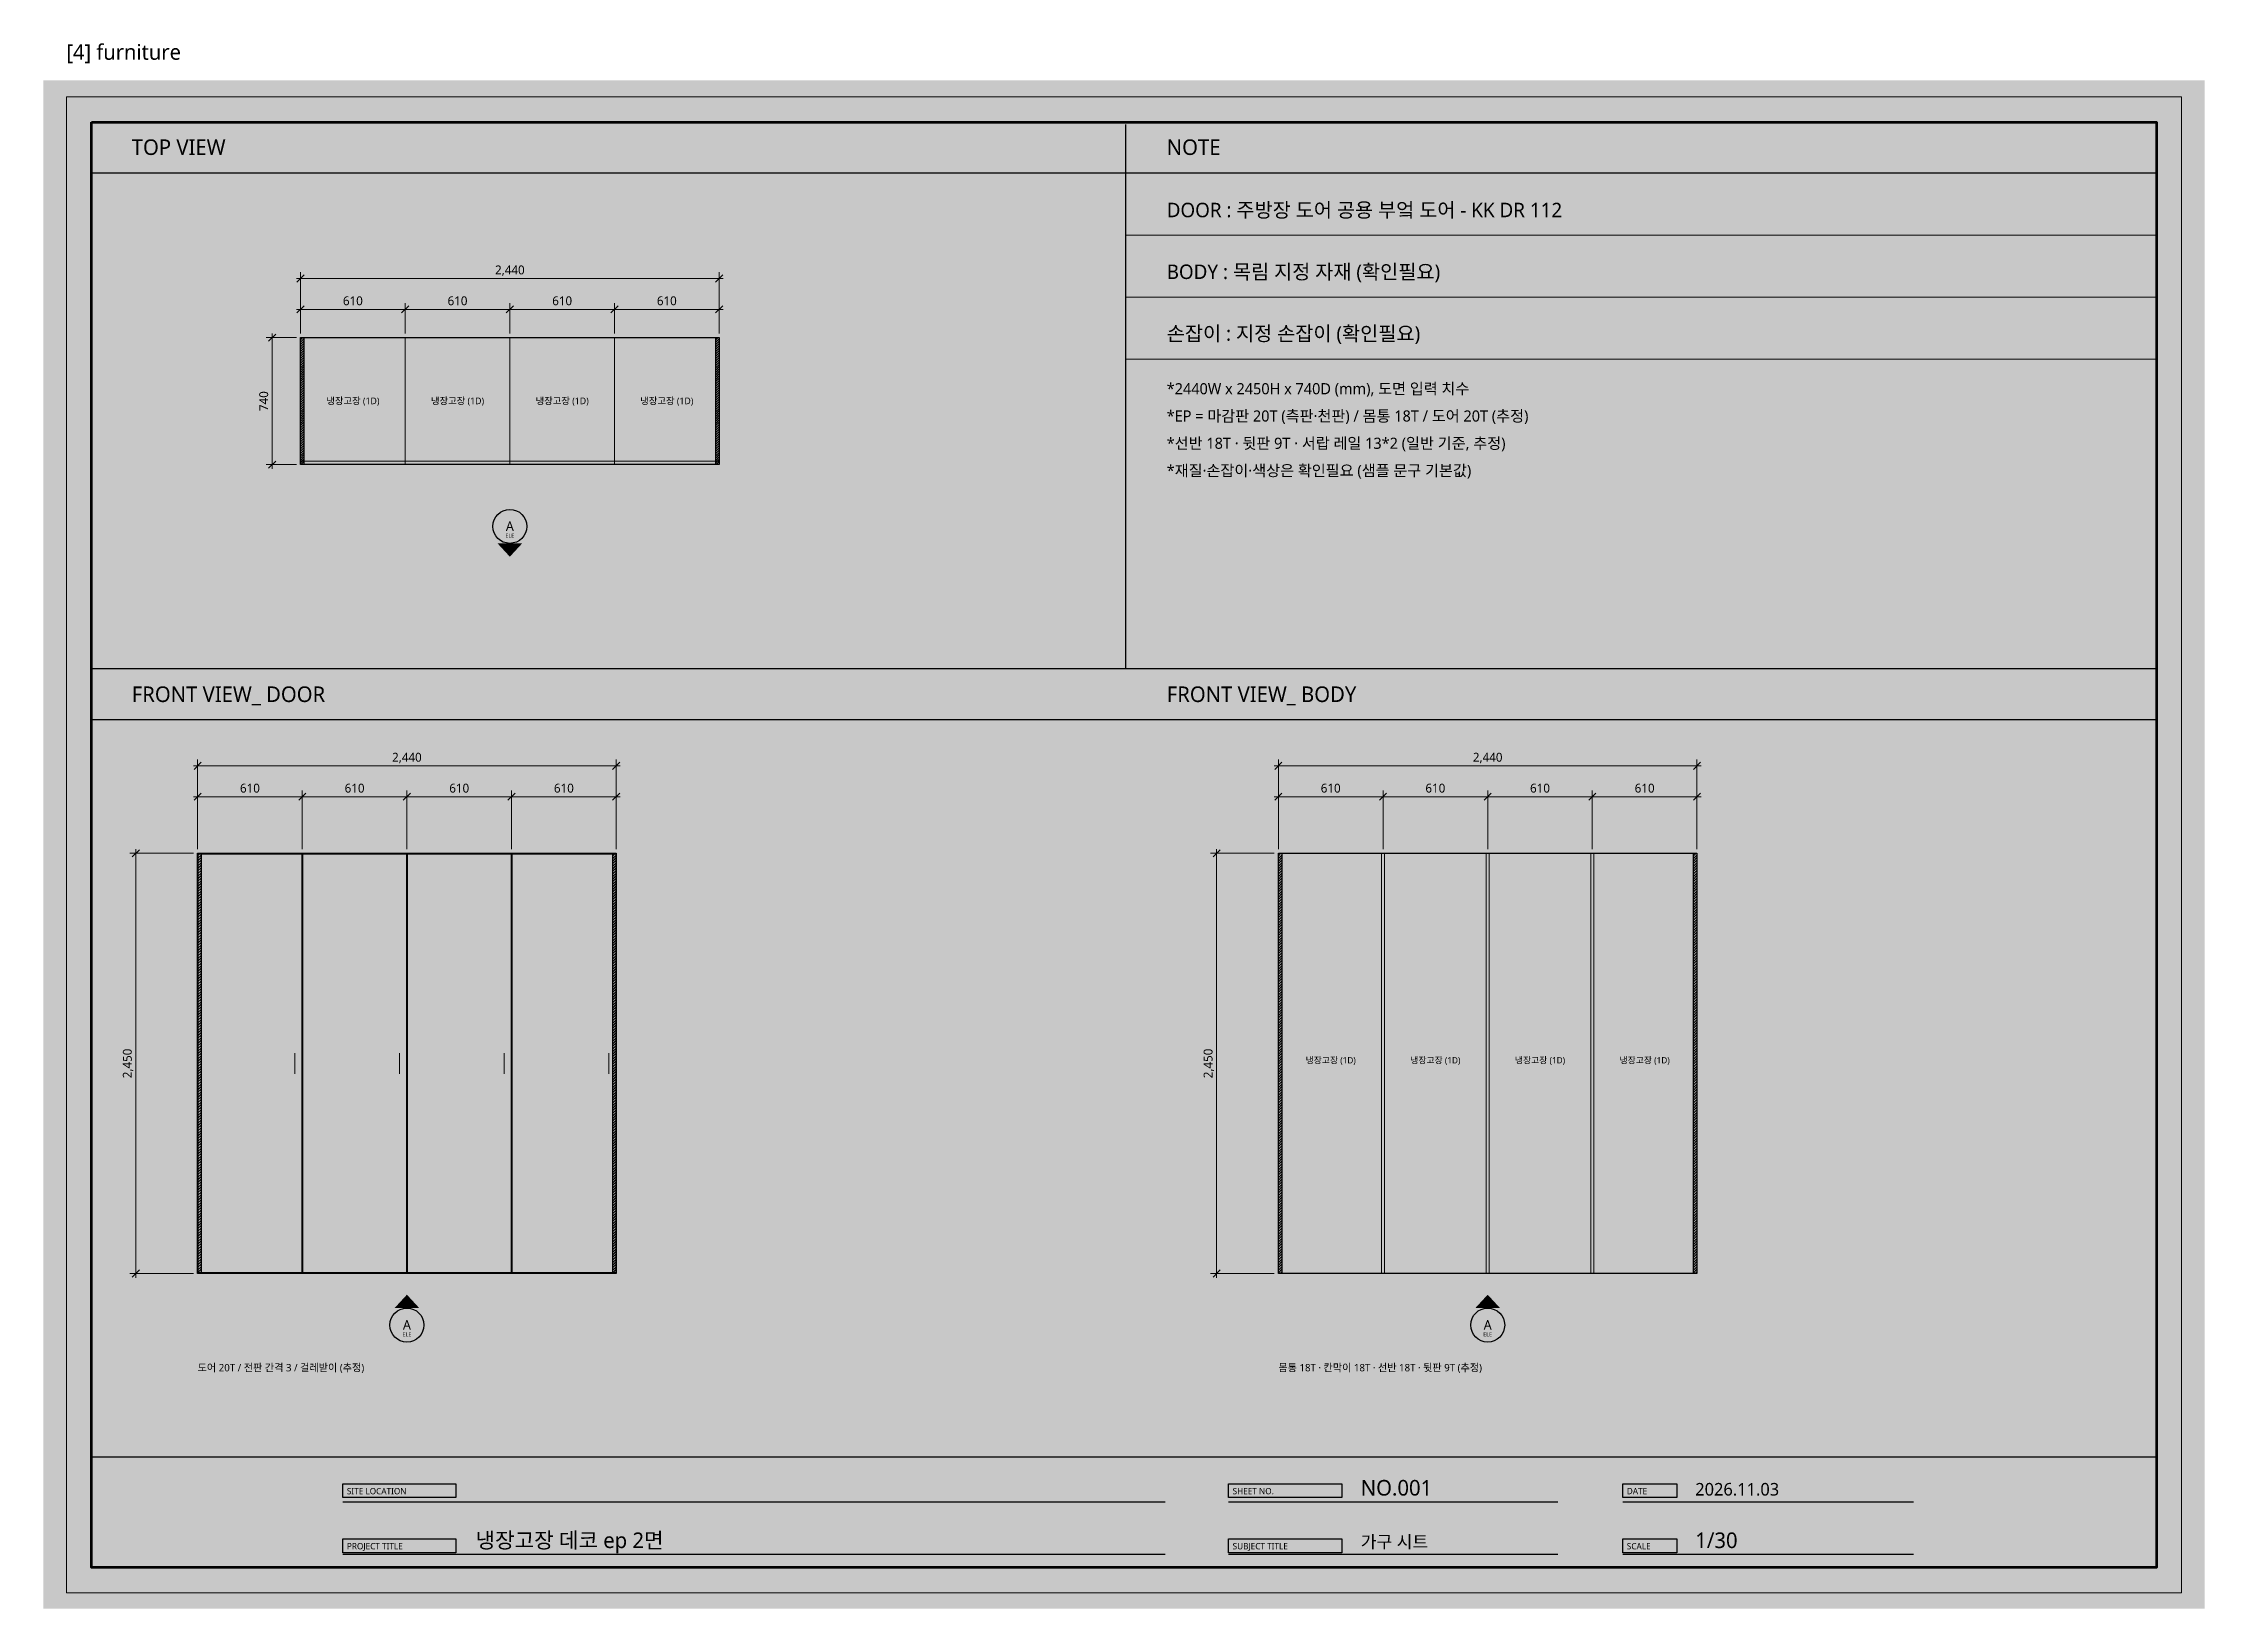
# Model space of a CAD drawing. Header units: millimetres. Extents: x 0 to 3420, y 0 to 304.
# Drawn here: x 1500 to 1920, y 0 to 304.2 of the extents above; entities that cross this region are included whole.
import ezdxf
from ezdxf.enums import TextEntityAlignment as Align

# ---------------------------------------------------------------- set-up
doc = ezdxf.new("R2010")
doc.units = ezdxf.units.MM
for name, color, linetype, lineweight, true_color in [('BG', 7, 'Continuous', 0, 0xffffff), ('DIM', 7, 'Continuous', 13, 0x969696), ('FRAME', 7, 'Continuous', 100, 0x000000), ('NOTE_BLUE', 7, 'Continuous', 9, 0x0000ff), ('NOTE_RED', 7, 'Continuous', 25, 0xde0038), ('OUTLINE', 7, 'Continuous', 25, 0x000000), ('SHEET_FRAME_INFO', 7, 'Continuous', 0, 0x5a5a5a), ('TEXT', 7, 'Continuous', 13, 0x000000), ('THIN', 7, 'Continuous', 5, 0x6e6e6e)]:
    doc.layers.add(name, color=color, linetype=linetype, lineweight=lineweight, true_color=true_color)
doc.styles.add('MALGUN', font='malgun.ttf')

msp = doc.modelspace()

# ---------------------------------------------------------------- texts
at = {"layer": 'NOTE_BLUE', "true_color": 0x0000ff, "style": 'MALGUN'}
for s, height, p in [('*EP = 마감판 20T (측판·천판) / 몸통 18T / 도어 20T (추정)', 2.16, (1718.3, 230.7)), ('도어 20T / 전판 간격 3 / 걸레받이 (추정)', 1.44, (1530, 46.1333)), ('몸통 18T · 칸막이 18T · 선반 18T · 뒷판 9T (추정)', 1.44, (1740, 46.1333))]:
    msp.add_text(s, height=height, dxfattribs=at).set_placement(p)
at = {"layer": 'NOTE_RED', "true_color": 0xde0038, "style": 'MALGUN'}
for s, height, p in [('손잡이 : 지정 손잡이 (확인필요)', 2.808, (1718.3, 246.4)), ('*재질·손잡이·색상은 확인필요 (샘플 문구 기본값)', 2.16, (1718.3, 220.1))]:
    msp.add_text(s, height=height, dxfattribs=at).set_placement(p)
at = {"layer": 'SHEET_FRAME_INFO', "true_color": 0x5a5a5a, "style": 'MALGUN'}
msp.add_text('[4] furniture', height=3, dxfattribs=at).set_placement((1504.5, 301))
at = {"layer": 'TEXT', "true_color": 0x000000, "style": 'MALGUN'}
for s, height, p in [('TOP VIEW', 3.024, (1517.2, 282.5)), ('NOTE', 3.024, (1718.3, 282.5)), ('DOOR : 주방장 도어^J공용 부엌 도어 - KK DR 112', 2.808, (1718.3, 270.4)), ('BODY : 목림 지정 자재 (확인필요)', 2.808, (1718.3, 258.4)), ('*2440W x 2450H x 740D (mm), 도면 입력 치수', 2.16, (1718.3, 236)), ('*선반 18T · 뒷판 9T · 서랍 레일 13*2 (일반 기준, 추정)', 2.16, (1718.3, 225.4)), ('FRONT VIEW_ DOOR', 3.024, (1517.2, 176.2)), ('FRONT VIEW_ BODY', 3.024, (1718.3, 176.2)), ('NO.001', 3.024, (1756, 22)), ('2026.11.03', 2.448, (1821, 22)), ('냉장고장 데코 ep 2면', 3.024, (1584, 11.8)), ('가구 시트', 2.448, (1756, 11.8)), ('1/30', 3.024, (1821, 11.8))]:
    msp.add_text(s, height=height, dxfattribs=at).set_placement(p)
for s, height, p in [('2,440', 1.728, (1590.6667, 259.3)), ('610', 1.728, (1560.1667, 253.3)), ('610', 1.728, (1580.5, 253.3)), ('610', 1.728, (1600.8333, 253.3)), ('610', 1.728, (1621.1667, 253.3)), ('A', 1.872, (1590.6667, 209.4333)), ('ELE', 0.792, (1590.6667, 208.1333)), ('2,440', 1.728, (1570.6667, 164.6)), ('2,440', 1.728, (1780.6667, 164.6)), ('610', 1.728, (1540.1667, 158.6)), ('610', 1.728, (1560.5, 158.6)), ('610', 1.728, (1580.8333, 158.6)), ('610', 1.728, (1601.1667, 158.6)), ('610', 1.728, (1750.1667, 158.6)), ('610', 1.728, (1770.5, 158.6)), ('610', 1.728, (1790.8333, 158.6)), ('610', 1.728, (1811.1667, 158.6)), ('A', 1.872, (1570.6667, 54.2333)), ('A', 1.872, (1780.6667, 54.2333)), ('ELE', 0.792, (1570.6667, 52.9333)), ('ELE', 0.792, (1780.6667, 52.9333))]:
    msp.add_text(s, height=height, dxfattribs=at).set_placement(p, align=Align.CENTER)
for s, p in [('740', (1543.7, 234.6667)), ('2,450', (1517.2, 105.9667)), ('2,450', (1727.2, 105.9667))]:
    msp.add_text(s, height=1.728, rotation=90, dxfattribs=at).set_placement(p, align=Align.CENTER)
at = {"layer": 'TEXT', "true_color": 0x5a5a5a, "style": 'MALGUN'}
for height, p in [(1.296, (1560.1667, 234.0667)), (1.296, (1580.5, 234.0667)), (1.296, (1600.8333, 234.0667)), (1.296, (1621.1667, 234.0667)), (1.224, (1750.1667, 105.9667)), (1.224, (1770.5, 105.9667)), (1.224, (1790.8333, 105.9667)), (1.224, (1811.1667, 105.9667))]:
    msp.add_text('냉장고장 (1D)', height=height, dxfattribs=at).set_placement(p, align=Align.CENTER)
at = {"layer": 'TEXT', "true_color": 0xffffff, "style": 'MALGUN'}
for s, p in [('SITE LOCATION', (1559, 22.25)), ('SHEET NO.', (1731.1, 22.25)), ('DATE', (1807.7, 22.25)), ('PROJECT TITLE', (1559, 11.55)), ('SUBJECT TITLE', (1731.1, 11.55)), ('SCALE', (1807.7, 11.55))]:
    msp.add_text(s, height=1.224, dxfattribs=at).set_placement(p)

# ---------------------------------------------------------------- linework, layer by layer
at = {"layer": 'BG', "lineweight": 0, "true_color": 0xffffff}
msp.add_solid([(1500, 0), (1920, 0), (1500, 297), (1920, 297)], dxfattribs=at)
at = {"layer": 'DIM', "lineweight": 13, "true_color": 0x969696}
for p, q in [((1549.2, 258.5), (1632.1333, 258.5)), ((1550, 247.8), (1550, 259.7)), ((1631.3333, 247.8), (1631.3333, 259.7)), ((1549.2, 252.5), (1632.1333, 252.5)), ((1550, 247.8), (1550, 253.7)), ((1570.3333, 247.8), (1570.3333, 253.7)), ((1590.6667, 247.8), (1590.6667, 253.7)), ((1611, 247.8), (1611, 253.7)), ((1631.3333, 247.8), (1631.3333, 253.7)), ((1544.5, 247.8), (1544.5, 221.5333)), ((1549.2, 247), (1543.3, 247)), ((1549.2, 222.3333), (1543.3, 222.3333)), ((1529.2, 163.8), (1612.1333, 163.8)), ((1530, 147.6), (1530, 165)), ((1611.3333, 147.6), (1611.3333, 165)), ((1739.2, 163.8), (1822.1333, 163.8)), ((1740, 147.6), (1740, 165)), ((1821.3333, 147.6), (1821.3333, 165)), ((1529.2, 157.8), (1612.1333, 157.8)), ((1530, 147.6), (1530, 159)), ((1550.3333, 147.6), (1550.3333, 159)), ((1570.6667, 147.6), (1570.6667, 159)), ((1591, 147.6), (1591, 159)), ((1611.3333, 147.6), (1611.3333, 159)), ((1739.2, 157.8), (1822.1333, 157.8)), ((1740, 147.6), (1740, 159)), ((1760.3333, 147.6), (1760.3333, 159)), ((1780.6667, 147.6), (1780.6667, 159)), ((1801, 147.6), (1801, 159)), ((1821.3333, 147.6), (1821.3333, 159)), ((1518, 147.6), (1518, 64.3333)), ((1728, 147.6), (1728, 64.3333)), ((1529.2, 146.8), (1516.8, 146.8)), ((1739.2, 146.8), (1726.8, 146.8)), ((1529.2, 65.1333), (1516.8, 65.1333)), ((1739.2, 65.1333), (1726.8, 65.1333))]:
    msp.add_line(p, q, dxfattribs=at)
at = {"layer": 'DIM', "lineweight": 13, "true_color": 0x5a5a5a}
for p, q in [((1549.3, 257.8), (1550.7, 259.2)), ((1630.6333, 257.8), (1632.0333, 259.2)), ((1549.3, 251.8), (1550.7, 253.2)), ((1569.6333, 251.8), (1571.0333, 253.2)), ((1589.9667, 251.8), (1591.3667, 253.2)), ((1610.3, 251.8), (1611.7, 253.2)), ((1630.6333, 251.8), (1632.0333, 253.2)), ((1543.8, 246.3), (1545.2, 247.7)), ((1543.8, 221.6333), (1545.2, 223.0333)), ((1529.3, 163.1), (1530.7, 164.5)), ((1610.6333, 163.1), (1612.0333, 164.5)), ((1739.3, 163.1), (1740.7, 164.5)), ((1820.6333, 163.1), (1822.0333, 164.5)), ((1529.3, 157.1), (1530.7, 158.5)), ((1549.6333, 157.1), (1551.0333, 158.5)), ((1569.9667, 157.1), (1571.3667, 158.5)), ((1590.3, 157.1), (1591.7, 158.5)), ((1610.6333, 157.1), (1612.0333, 158.5)), ((1739.3, 157.1), (1740.7, 158.5)), ((1759.6333, 157.1), (1761.0333, 158.5)), ((1779.9667, 157.1), (1781.3667, 158.5)), ((1800.3, 157.1), (1801.7, 158.5)), ((1820.6333, 157.1), (1822.0333, 158.5)), ((1517.3, 146.1), (1518.7, 147.5)), ((1727.3, 146.1), (1728.7, 147.5)), ((1517.3, 64.4333), (1518.7, 65.8333)), ((1727.3, 64.4333), (1728.7, 65.8333))]:
    msp.add_line(p, q, dxfattribs=at)
at = {"layer": 'FRAME', "lineweight": 25, "true_color": 0x000000}
for p, q in [((1710.3, 288.4), (1710.3, 182.7)), ((1509.4, 279), (1910.6, 279)), ((1509.4, 182.7), (1910.6, 182.7)), ((1509.4, 172.8), (1910.6, 172.8)), ((1509.4, 29.5), (1910.6, 29.5))]:
    msp.add_line(p, q, dxfattribs=at)
at = {"layer": 'FRAME', "lineweight": 13, "true_color": 0x000000}
for p, q in [((1710.3, 266.9), (1910.6, 266.9)), ((1710.3, 254.9), (1910.6, 254.9)), ((1710.3, 242.8), (1910.6, 242.8))]:
    msp.add_line(p, q, dxfattribs=at)
msp.add_lwpolyline([(1504.5, 293.8), (1915.5, 293.8), (1915.5, 3.1), (1504.5, 3.1)], close=True, dxfattribs=at)
at = {"layer": 'FRAME', "lineweight": 100, "true_color": 0x000000}
msp.add_lwpolyline([(1509.4, 288.9), (1910.6, 288.9), (1910.6, 8), (1509.4, 8)], close=True, dxfattribs=at)
at = {"layer": 'FRAME', "lineweight": 0, "true_color": 0x555555}
for points in [[(1558.2, 24.3), (1580.2, 24.3), (1558.2, 21.6), (1580.2, 21.6)], [(1730.3, 24.3), (1752.3, 24.3), (1730.3, 21.6), (1752.3, 21.6)], [(1806.9, 24.3), (1817.4, 24.3), (1806.9, 21.6), (1817.4, 21.6)], [(1558.2, 13.6), (1580.2, 13.6), (1558.2, 10.9), (1580.2, 10.9)], [(1730.3, 13.6), (1752.3, 13.6), (1730.3, 10.9), (1752.3, 10.9)], [(1806.9, 13.6), (1817.4, 13.6), (1806.9, 10.9), (1817.4, 10.9)]]:
    msp.add_solid(points, dxfattribs=at)
at = {"layer": 'OUTLINE', "lineweight": 25, "true_color": 0x000000}
for p, q in [((1550.3333, 65.1333), (1550.3333, 146.8)), ((1570.6667, 65.1333), (1570.6667, 146.8)), ((1591, 65.1333), (1591, 146.8)), ((1558.2, 20.8), (1718, 20.8)), ((1730.3, 20.8), (1794.3, 20.8)), ((1806.9, 20.8), (1863.4, 20.8)), ((1558.2, 10.6), (1718, 10.6)), ((1730.3, 10.6), (1794.3, 10.6)), ((1806.9, 10.6), (1863.4, 10.6))]:
    msp.add_line(p, q, dxfattribs=at)
for points in [[(1550, 247), (1550.6667, 247), (1550.6667, 222.3333), (1550, 222.3333)], [(1550, 247), (1631.3333, 247), (1631.3333, 222.3333), (1550, 222.3333)], [(1630.6667, 247), (1631.3333, 247), (1631.3333, 222.3333), (1630.6667, 222.3333)], [(1530, 146.8), (1611.3333, 146.8), (1611.3333, 65.1333), (1530, 65.1333)], [(1530, 146.8), (1530.6667, 146.8), (1530.6667, 65.1333), (1530, 65.1333)], [(1530.1, 146.6667), (1550.2333, 146.6667), (1550.2333, 65.2667), (1530.1, 65.2667)], [(1550.4333, 146.6667), (1570.5667, 146.6667), (1570.5667, 65.2667), (1550.4333, 65.2667)], [(1570.7667, 146.6667), (1590.9, 146.6667), (1590.9, 65.2667), (1570.7667, 65.2667)], [(1591.1, 146.6667), (1611.2333, 146.6667), (1611.2333, 65.2667), (1591.1, 65.2667)], [(1610.6667, 146.8), (1611.3333, 146.8), (1611.3333, 65.1333), (1610.6667, 65.1333)], [(1740, 146.8), (1821.3333, 146.8), (1821.3333, 65.1333), (1740, 65.1333)], [(1740, 146.8), (1740.6667, 146.8), (1740.6667, 65.1333), (1740, 65.1333)], [(1820.6667, 146.8), (1821.3333, 146.8), (1821.3333, 65.1333), (1820.6667, 65.1333)], [(1558.2, 24.3), (1580.2, 24.3), (1580.2, 21.6), (1558.2, 21.6)], [(1730.3, 24.3), (1752.3, 24.3), (1752.3, 21.6), (1730.3, 21.6)], [(1806.9, 24.3), (1817.4, 24.3), (1817.4, 21.6), (1806.9, 21.6)], [(1558.2, 13.6), (1580.2, 13.6), (1580.2, 10.9), (1558.2, 10.9)], [(1730.3, 13.6), (1752.3, 13.6), (1752.3, 10.9), (1730.3, 10.9)], [(1806.9, 13.6), (1817.4, 13.6), (1817.4, 10.9), (1806.9, 10.9)]]:
    msp.add_lwpolyline(points, close=True, dxfattribs=at)
for centre in [(1590.6667, 210.3333), (1570.6667, 55.1333), (1780.6667, 55.1333)]:
    msp.add_circle(centre, 3.3, dxfattribs=at)
at = {"layer": 'OUTLINE', "lineweight": 0, "true_color": 0x000000}
for points in [[(1588.2667, 207.0333), (1593.0667, 207.0333), (1590.6667, 204.4333)], [(1568.2667, 58.4333), (1573.0667, 58.4333), (1570.6667, 61.0333)], [(1778.2667, 58.4333), (1783.0667, 58.4333), (1780.6667, 61.0333)]]:
    msp.add_solid(points, dxfattribs=at)
at = {"layer": 'THIN', "lineweight": 5, "true_color": 0xa5a5a5}
for p, q in [((1550, 246.55), (1550.45, 247)), ((1550, 246.1), (1550.6667, 246.7667)), ((1550, 245.65), (1550.6667, 246.3167)), ((1550, 245.2), (1550.6667, 245.8667)), ((1550, 244.75), (1550.6667, 245.4167)), ((1550, 244.3), (1550.6667, 244.9667)), ((1550, 243.85), (1550.6667, 244.5167)), ((1550, 243.4), (1550.6667, 244.0667)), ((1550, 242.95), (1550.6667, 243.6167)), ((1630.6667, 246.55), (1631.1167, 247)), ((1630.6667, 246.1), (1631.3333, 246.7667)), ((1630.6667, 245.65), (1631.3333, 246.3167)), ((1630.6667, 245.2), (1631.3333, 245.8667)), ((1630.6667, 244.75), (1631.3333, 245.4167)), ((1630.6667, 244.3), (1631.3333, 244.9667)), ((1630.6667, 243.85), (1631.3333, 244.5167)), ((1630.6667, 243.4), (1631.3333, 244.0667)), ((1630.6667, 242.95), (1631.3333, 243.6167)), ((1550, 242.5), (1550.6667, 243.1667)), ((1550, 242.05), (1550.6667, 242.7167)), ((1550, 241.6), (1550.6667, 242.2667)), ((1550, 241.15), (1550.6667, 241.8167)), ((1550, 240.7), (1550.6667, 241.3667)), ((1550, 240.25), (1550.6667, 240.9167)), ((1550, 239.8), (1550.6667, 240.4667)), ((1550, 239.35), (1550.6667, 240.0167)), ((1550, 238.9), (1550.6667, 239.5667)), ((1630.6667, 242.5), (1631.3333, 243.1667)), ((1630.6667, 242.05), (1631.3333, 242.7167)), ((1630.6667, 241.6), (1631.3333, 242.2667)), ((1630.6667, 241.15), (1631.3333, 241.8167)), ((1630.6667, 240.7), (1631.3333, 241.3667)), ((1630.6667, 240.25), (1631.3333, 240.9167)), ((1630.6667, 239.8), (1631.3333, 240.4667)), ((1630.6667, 239.35), (1631.3333, 240.0167)), ((1630.6667, 238.9), (1631.3333, 239.5667)), ((1550, 238.45), (1550.6667, 239.1167)), ((1550, 238), (1550.6667, 238.6667)), ((1550, 237.55), (1550.6667, 238.2167)), ((1550, 237.1), (1550.6667, 237.7667)), ((1550, 236.65), (1550.6667, 237.3167)), ((1550, 236.2), (1550.6667, 236.8667)), ((1550, 235.75), (1550.6667, 236.4167)), ((1550, 235.3), (1550.6667, 235.9667)), ((1550, 234.85), (1550.6667, 235.5167)), ((1630.6667, 238.45), (1631.3333, 239.1167)), ((1630.6667, 238), (1631.3333, 238.6667)), ((1630.6667, 237.55), (1631.3333, 238.2167)), ((1630.6667, 237.1), (1631.3333, 237.7667)), ((1630.6667, 236.65), (1631.3333, 237.3167)), ((1630.6667, 236.2), (1631.3333, 236.8667)), ((1630.6667, 235.75), (1631.3333, 236.4167)), ((1630.6667, 235.3), (1631.3333, 235.9667)), ((1630.6667, 234.85), (1631.3333, 235.5167)), ((1550, 234.4), (1550.6667, 235.0667)), ((1550, 233.95), (1550.6667, 234.6167)), ((1550, 233.5), (1550.6667, 234.1667)), ((1550, 233.05), (1550.6667, 233.7167)), ((1550, 232.6), (1550.6667, 233.2667)), ((1550, 232.15), (1550.6667, 232.8167)), ((1550, 231.7), (1550.6667, 232.3667)), ((1550, 231.25), (1550.6667, 231.9167)), ((1550, 230.8), (1550.6667, 231.4667)), ((1550, 230.35), (1550.6667, 231.0167)), ((1630.6667, 234.4), (1631.3333, 235.0667)), ((1630.6667, 233.95), (1631.3333, 234.6167)), ((1630.6667, 233.5), (1631.3333, 234.1667)), ((1630.6667, 233.05), (1631.3333, 233.7167)), ((1630.6667, 232.6), (1631.3333, 233.2667)), ((1630.6667, 232.15), (1631.3333, 232.8167)), ((1630.6667, 231.7), (1631.3333, 232.3667)), ((1630.6667, 231.25), (1631.3333, 231.9167)), ((1630.6667, 230.8), (1631.3333, 231.4667)), ((1630.6667, 230.35), (1631.3333, 231.0167)), ((1550, 229.9), (1550.6667, 230.5667)), ((1550, 229.45), (1550.6667, 230.1167)), ((1550, 229), (1550.6667, 229.6667)), ((1550, 228.55), (1550.6667, 229.2167)), ((1550, 228.1), (1550.6667, 228.7667)), ((1550, 227.65), (1550.6667, 228.3167)), ((1550, 227.2), (1550.6667, 227.8667)), ((1550, 226.75), (1550.6667, 227.4167)), ((1550, 226.3), (1550.6667, 226.9667)), ((1630.6667, 229.9), (1631.3333, 230.5667)), ((1630.6667, 229.45), (1631.3333, 230.1167)), ((1630.6667, 229), (1631.3333, 229.6667)), ((1630.6667, 228.55), (1631.3333, 229.2167)), ((1630.6667, 228.1), (1631.3333, 228.7667)), ((1630.6667, 227.65), (1631.3333, 228.3167)), ((1630.6667, 227.2), (1631.3333, 227.8667)), ((1630.6667, 226.75), (1631.3333, 227.4167)), ((1630.6667, 226.3), (1631.3333, 226.9667)), ((1550, 225.85), (1550.6667, 226.5167)), ((1550, 225.4), (1550.6667, 226.0667)), ((1550, 224.95), (1550.6667, 225.6167)), ((1550, 224.5), (1550.6667, 225.1667)), ((1550, 224.05), (1550.6667, 224.7167)), ((1550, 223.6), (1550.6667, 224.2667)), ((1550, 223.15), (1550.6667, 223.8167)), ((1550, 222.7), (1550.6667, 223.3667)), ((1550.0833, 222.3333), (1550.6667, 222.9167)), ((1630.6667, 225.85), (1631.3333, 226.5167)), ((1630.6667, 225.4), (1631.3333, 226.0667)), ((1630.6667, 224.95), (1631.3333, 225.6167)), ((1630.6667, 224.5), (1631.3333, 225.1667)), ((1630.6667, 224.05), (1631.3333, 224.7167)), ((1630.6667, 223.6), (1631.3333, 224.2667)), ((1630.6667, 223.15), (1631.3333, 223.8167)), ((1630.6667, 222.7), (1631.3333, 223.3667)), ((1630.75, 222.3333), (1631.3333, 222.9167)), ((1550.5333, 222.3333), (1550.6667, 222.4667)), ((1631.2, 222.3333), (1631.3333, 222.4667)), ((1530, 146.3), (1530.5, 146.8)), ((1530, 145.8), (1530.6667, 146.4667)), ((1530, 145.3), (1530.6667, 145.9667)), ((1530, 144.8), (1530.6667, 145.4667)), ((1530, 144.3), (1530.6667, 144.9667)), ((1530, 143.8), (1530.6667, 144.4667)), ((1530, 143.3), (1530.6667, 143.9667)), ((1530, 142.8), (1530.6667, 143.4667)), ((1530, 142.3), (1530.6667, 142.9667)), ((1610.6667, 146.3), (1611.1667, 146.8)), ((1610.6667, 145.8), (1611.3333, 146.4667)), ((1610.6667, 145.3), (1611.3333, 145.9667)), ((1610.6667, 144.8), (1611.3333, 145.4667)), ((1610.6667, 144.3), (1611.3333, 144.9667)), ((1610.6667, 143.8), (1611.3333, 144.4667)), ((1610.6667, 143.3), (1611.3333, 143.9667)), ((1610.6667, 142.8), (1611.3333, 143.4667)), ((1610.6667, 142.3), (1611.3333, 142.9667)), ((1740, 146.3), (1740.5, 146.8)), ((1740, 145.8), (1740.6667, 146.4667)), ((1740, 145.3), (1740.6667, 145.9667)), ((1740, 144.8), (1740.6667, 145.4667)), ((1740, 144.3), (1740.6667, 144.9667)), ((1740, 143.8), (1740.6667, 144.4667)), ((1740, 143.3), (1740.6667, 143.9667)), ((1740, 142.8), (1740.6667, 143.4667)), ((1740, 142.3), (1740.6667, 142.9667)), ((1820.6667, 146.3), (1821.1667, 146.8)), ((1820.6667, 145.8), (1821.3333, 146.4667)), ((1820.6667, 145.3), (1821.3333, 145.9667)), ((1820.6667, 144.8), (1821.3333, 145.4667)), ((1820.6667, 144.3), (1821.3333, 144.9667)), ((1820.6667, 143.8), (1821.3333, 144.4667)), ((1820.6667, 143.3), (1821.3333, 143.9667)), ((1820.6667, 142.8), (1821.3333, 143.4667)), ((1820.6667, 142.3), (1821.3333, 142.9667)), ((1530, 141.8), (1530.6667, 142.4667)), ((1530, 141.3), (1530.6667, 141.9667)), ((1530, 140.8), (1530.6667, 141.4667)), ((1530, 140.3), (1530.6667, 140.9667)), ((1530, 139.8), (1530.6667, 140.4667)), ((1530, 139.3), (1530.6667, 139.9667)), ((1530, 138.8), (1530.6667, 139.4667)), ((1530, 138.3), (1530.6667, 138.9667)), ((1610.6667, 141.8), (1611.3333, 142.4667)), ((1610.6667, 141.3), (1611.3333, 141.9667)), ((1610.6667, 140.8), (1611.3333, 141.4667)), ((1610.6667, 140.3), (1611.3333, 140.9667)), ((1610.6667, 139.8), (1611.3333, 140.4667)), ((1610.6667, 139.3), (1611.3333, 139.9667)), ((1610.6667, 138.8), (1611.3333, 139.4667)), ((1610.6667, 138.3), (1611.3333, 138.9667)), ((1740, 141.8), (1740.6667, 142.4667)), ((1740, 141.3), (1740.6667, 141.9667)), ((1740, 140.8), (1740.6667, 141.4667)), ((1740, 140.3), (1740.6667, 140.9667)), ((1740, 139.8), (1740.6667, 140.4667)), ((1740, 139.3), (1740.6667, 139.9667)), ((1740, 138.8), (1740.6667, 139.4667)), ((1740, 138.3), (1740.6667, 138.9667)), ((1820.6667, 141.8), (1821.3333, 142.4667)), ((1820.6667, 141.3), (1821.3333, 141.9667)), ((1820.6667, 140.8), (1821.3333, 141.4667)), ((1820.6667, 140.3), (1821.3333, 140.9667)), ((1820.6667, 139.8), (1821.3333, 140.4667)), ((1820.6667, 139.3), (1821.3333, 139.9667)), ((1820.6667, 138.8), (1821.3333, 139.4667)), ((1820.6667, 138.3), (1821.3333, 138.9667)), ((1530, 137.8), (1530.6667, 138.4667)), ((1530, 137.3), (1530.6667, 137.9667)), ((1530, 136.8), (1530.6667, 137.4667)), ((1530, 136.3), (1530.6667, 136.9667)), ((1530, 135.8), (1530.6667, 136.4667)), ((1530, 135.3), (1530.6667, 135.9667)), ((1530, 134.8), (1530.6667, 135.4667)), ((1530, 134.3), (1530.6667, 134.9667)), ((1530, 133.8), (1530.6667, 134.4667)), ((1610.6667, 137.8), (1611.3333, 138.4667)), ((1610.6667, 137.3), (1611.3333, 137.9667)), ((1610.6667, 136.8), (1611.3333, 137.4667)), ((1610.6667, 136.3), (1611.3333, 136.9667)), ((1610.6667, 135.8), (1611.3333, 136.4667)), ((1610.6667, 135.3), (1611.3333, 135.9667)), ((1610.6667, 134.8), (1611.3333, 135.4667)), ((1610.6667, 134.3), (1611.3333, 134.9667)), ((1610.6667, 133.8), (1611.3333, 134.4667)), ((1740, 137.8), (1740.6667, 138.4667)), ((1740, 137.3), (1740.6667, 137.9667)), ((1740, 136.8), (1740.6667, 137.4667)), ((1740, 136.3), (1740.6667, 136.9667)), ((1740, 135.8), (1740.6667, 136.4667)), ((1740, 135.3), (1740.6667, 135.9667)), ((1740, 134.8), (1740.6667, 135.4667)), ((1740, 134.3), (1740.6667, 134.9667)), ((1740, 133.8), (1740.6667, 134.4667)), ((1820.6667, 137.8), (1821.3333, 138.4667)), ((1820.6667, 137.3), (1821.3333, 137.9667)), ((1820.6667, 136.8), (1821.3333, 137.4667)), ((1820.6667, 136.3), (1821.3333, 136.9667)), ((1820.6667, 135.8), (1821.3333, 136.4667)), ((1820.6667, 135.3), (1821.3333, 135.9667)), ((1820.6667, 134.8), (1821.3333, 135.4667)), ((1820.6667, 134.3), (1821.3333, 134.9667)), ((1820.6667, 133.8), (1821.3333, 134.4667)), ((1530, 133.3), (1530.6667, 133.9667)), ((1530, 132.8), (1530.6667, 133.4667)), ((1530, 132.3), (1530.6667, 132.9667)), ((1530, 131.8), (1530.6667, 132.4667)), ((1530, 131.3), (1530.6667, 131.9667)), ((1530, 130.8), (1530.6667, 131.4667)), ((1530, 130.3), (1530.6667, 130.9667)), ((1530, 129.8), (1530.6667, 130.4667)), ((1610.6667, 133.3), (1611.3333, 133.9667)), ((1610.6667, 132.8), (1611.3333, 133.4667)), ((1610.6667, 132.3), (1611.3333, 132.9667)), ((1610.6667, 131.8), (1611.3333, 132.4667)), ((1610.6667, 131.3), (1611.3333, 131.9667)), ((1610.6667, 130.8), (1611.3333, 131.4667)), ((1610.6667, 130.3), (1611.3333, 130.9667)), ((1610.6667, 129.8), (1611.3333, 130.4667)), ((1740, 133.3), (1740.6667, 133.9667)), ((1740, 132.8), (1740.6667, 133.4667)), ((1740, 132.3), (1740.6667, 132.9667)), ((1740, 131.8), (1740.6667, 132.4667)), ((1740, 131.3), (1740.6667, 131.9667)), ((1740, 130.8), (1740.6667, 131.4667)), ((1740, 130.3), (1740.6667, 130.9667)), ((1740, 129.8), (1740.6667, 130.4667)), ((1820.6667, 133.3), (1821.3333, 133.9667)), ((1820.6667, 132.8), (1821.3333, 133.4667)), ((1820.6667, 132.3), (1821.3333, 132.9667)), ((1820.6667, 131.8), (1821.3333, 132.4667)), ((1820.6667, 131.3), (1821.3333, 131.9667)), ((1820.6667, 130.8), (1821.3333, 131.4667)), ((1820.6667, 130.3), (1821.3333, 130.9667)), ((1820.6667, 129.8), (1821.3333, 130.4667)), ((1530, 129.3), (1530.6667, 129.9667)), ((1530, 128.8), (1530.6667, 129.4667)), ((1530, 128.3), (1530.6667, 128.9667)), ((1530, 127.8), (1530.6667, 128.4667)), ((1530, 127.3), (1530.6667, 127.9667)), ((1530, 126.8), (1530.6667, 127.4667)), ((1530, 126.3), (1530.6667, 126.9667)), ((1530, 125.8), (1530.6667, 126.4667)), ((1610.6667, 129.3), (1611.3333, 129.9667)), ((1610.6667, 128.8), (1611.3333, 129.4667)), ((1610.6667, 128.3), (1611.3333, 128.9667)), ((1610.6667, 127.8), (1611.3333, 128.4667)), ((1610.6667, 127.3), (1611.3333, 127.9667)), ((1610.6667, 126.8), (1611.3333, 127.4667)), ((1610.6667, 126.3), (1611.3333, 126.9667)), ((1610.6667, 125.8), (1611.3333, 126.4667)), ((1740, 129.3), (1740.6667, 129.9667)), ((1740, 128.8), (1740.6667, 129.4667)), ((1740, 128.3), (1740.6667, 128.9667)), ((1740, 127.8), (1740.6667, 128.4667)), ((1740, 127.3), (1740.6667, 127.9667)), ((1740, 126.8), (1740.6667, 127.4667)), ((1740, 126.3), (1740.6667, 126.9667)), ((1740, 125.8), (1740.6667, 126.4667)), ((1820.6667, 129.3), (1821.3333, 129.9667)), ((1820.6667, 128.8), (1821.3333, 129.4667)), ((1820.6667, 128.3), (1821.3333, 128.9667)), ((1820.6667, 127.8), (1821.3333, 128.4667)), ((1820.6667, 127.3), (1821.3333, 127.9667)), ((1820.6667, 126.8), (1821.3333, 127.4667)), ((1820.6667, 126.3), (1821.3333, 126.9667)), ((1820.6667, 125.8), (1821.3333, 126.4667)), ((1530, 125.3), (1530.6667, 125.9667)), ((1530, 124.8), (1530.6667, 125.4667)), ((1530, 124.3), (1530.6667, 124.9667)), ((1530, 123.8), (1530.6667, 124.4667)), ((1530, 123.3), (1530.6667, 123.9667)), ((1530, 122.8), (1530.6667, 123.4667)), ((1530, 122.3), (1530.6667, 122.9667)), ((1530, 121.8), (1530.6667, 122.4667)), ((1530, 121.3), (1530.6667, 121.9667)), ((1610.6667, 125.3), (1611.3333, 125.9667)), ((1610.6667, 124.8), (1611.3333, 125.4667)), ((1610.6667, 124.3), (1611.3333, 124.9667)), ((1610.6667, 123.8), (1611.3333, 124.4667)), ((1610.6667, 123.3), (1611.3333, 123.9667)), ((1610.6667, 122.8), (1611.3333, 123.4667)), ((1610.6667, 122.3), (1611.3333, 122.9667)), ((1610.6667, 121.8), (1611.3333, 122.4667)), ((1610.6667, 121.3), (1611.3333, 121.9667)), ((1740, 125.3), (1740.6667, 125.9667)), ((1740, 124.8), (1740.6667, 125.4667)), ((1740, 124.3), (1740.6667, 124.9667)), ((1740, 123.8), (1740.6667, 124.4667)), ((1740, 123.3), (1740.6667, 123.9667)), ((1740, 122.8), (1740.6667, 123.4667)), ((1740, 122.3), (1740.6667, 122.9667)), ((1740, 121.8), (1740.6667, 122.4667)), ((1740, 121.3), (1740.6667, 121.9667)), ((1820.6667, 125.3), (1821.3333, 125.9667)), ((1820.6667, 124.8), (1821.3333, 125.4667)), ((1820.6667, 124.3), (1821.3333, 124.9667)), ((1820.6667, 123.8), (1821.3333, 124.4667)), ((1820.6667, 123.3), (1821.3333, 123.9667)), ((1820.6667, 122.8), (1821.3333, 123.4667)), ((1820.6667, 122.3), (1821.3333, 122.9667)), ((1820.6667, 121.8), (1821.3333, 122.4667)), ((1820.6667, 121.3), (1821.3333, 121.9667)), ((1530, 120.8), (1530.6667, 121.4667)), ((1530, 120.3), (1530.6667, 120.9667)), ((1530, 119.8), (1530.6667, 120.4667)), ((1530, 119.3), (1530.6667, 119.9667)), ((1530, 118.8), (1530.6667, 119.4667)), ((1530, 118.3), (1530.6667, 118.9667)), ((1530, 117.8), (1530.6667, 118.4667)), ((1530, 117.3), (1530.6667, 117.9667)), ((1610.6667, 120.8), (1611.3333, 121.4667)), ((1610.6667, 120.3), (1611.3333, 120.9667)), ((1610.6667, 119.8), (1611.3333, 120.4667)), ((1610.6667, 119.3), (1611.3333, 119.9667)), ((1610.6667, 118.8), (1611.3333, 119.4667)), ((1610.6667, 118.3), (1611.3333, 118.9667)), ((1610.6667, 117.8), (1611.3333, 118.4667)), ((1610.6667, 117.3), (1611.3333, 117.9667)), ((1740, 120.8), (1740.6667, 121.4667)), ((1740, 120.3), (1740.6667, 120.9667)), ((1740, 119.8), (1740.6667, 120.4667)), ((1740, 119.3), (1740.6667, 119.9667)), ((1740, 118.8), (1740.6667, 119.4667)), ((1740, 118.3), (1740.6667, 118.9667)), ((1740, 117.8), (1740.6667, 118.4667)), ((1740, 117.3), (1740.6667, 117.9667)), ((1820.6667, 120.8), (1821.3333, 121.4667)), ((1820.6667, 120.3), (1821.3333, 120.9667)), ((1820.6667, 119.8), (1821.3333, 120.4667)), ((1820.6667, 119.3), (1821.3333, 119.9667)), ((1820.6667, 118.8), (1821.3333, 119.4667)), ((1820.6667, 118.3), (1821.3333, 118.9667)), ((1820.6667, 117.8), (1821.3333, 118.4667)), ((1820.6667, 117.3), (1821.3333, 117.9667)), ((1530, 116.8), (1530.6667, 117.4667)), ((1530, 116.3), (1530.6667, 116.9667)), ((1530, 115.8), (1530.6667, 116.4667)), ((1530, 115.3), (1530.6667, 115.9667)), ((1530, 114.8), (1530.6667, 115.4667)), ((1530, 114.3), (1530.6667, 114.9667)), ((1530, 113.8), (1530.6667, 114.4667)), ((1530, 113.3), (1530.6667, 113.9667)), ((1530, 112.8), (1530.6667, 113.4667)), ((1610.6667, 116.8), (1611.3333, 117.4667)), ((1610.6667, 116.3), (1611.3333, 116.9667)), ((1610.6667, 115.8), (1611.3333, 116.4667)), ((1610.6667, 115.3), (1611.3333, 115.9667)), ((1610.6667, 114.8), (1611.3333, 115.4667)), ((1610.6667, 114.3), (1611.3333, 114.9667)), ((1610.6667, 113.8), (1611.3333, 114.4667)), ((1610.6667, 113.3), (1611.3333, 113.9667)), ((1610.6667, 112.8), (1611.3333, 113.4667)), ((1740, 116.8), (1740.6667, 117.4667)), ((1740, 116.3), (1740.6667, 116.9667)), ((1740, 115.8), (1740.6667, 116.4667)), ((1740, 115.3), (1740.6667, 115.9667)), ((1740, 114.8), (1740.6667, 115.4667)), ((1740, 114.3), (1740.6667, 114.9667)), ((1740, 113.8), (1740.6667, 114.4667)), ((1740, 113.3), (1740.6667, 113.9667)), ((1740, 112.8), (1740.6667, 113.4667)), ((1820.6667, 116.8), (1821.3333, 117.4667)), ((1820.6667, 116.3), (1821.3333, 116.9667)), ((1820.6667, 115.8), (1821.3333, 116.4667)), ((1820.6667, 115.3), (1821.3333, 115.9667)), ((1820.6667, 114.8), (1821.3333, 115.4667)), ((1820.6667, 114.3), (1821.3333, 114.9667)), ((1820.6667, 113.8), (1821.3333, 114.4667)), ((1820.6667, 113.3), (1821.3333, 113.9667)), ((1820.6667, 112.8), (1821.3333, 113.4667)), ((1530, 112.3), (1530.6667, 112.9667)), ((1530, 111.8), (1530.6667, 112.4667)), ((1530, 111.3), (1530.6667, 111.9667)), ((1530, 110.8), (1530.6667, 111.4667)), ((1530, 110.3), (1530.6667, 110.9667)), ((1530, 109.8), (1530.6667, 110.4667)), ((1530, 109.3), (1530.6667, 109.9667)), ((1530, 108.8), (1530.6667, 109.4667)), ((1610.6667, 112.3), (1611.3333, 112.9667)), ((1610.6667, 111.8), (1611.3333, 112.4667)), ((1610.6667, 111.3), (1611.3333, 111.9667)), ((1610.6667, 110.8), (1611.3333, 111.4667)), ((1610.6667, 110.3), (1611.3333, 110.9667)), ((1610.6667, 109.8), (1611.3333, 110.4667)), ((1610.6667, 109.3), (1611.3333, 109.9667)), ((1610.6667, 108.8), (1611.3333, 109.4667)), ((1740, 112.3), (1740.6667, 112.9667)), ((1740, 111.8), (1740.6667, 112.4667)), ((1740, 111.3), (1740.6667, 111.9667)), ((1740, 110.8), (1740.6667, 111.4667)), ((1740, 110.3), (1740.6667, 110.9667)), ((1740, 109.8), (1740.6667, 110.4667)), ((1740, 109.3), (1740.6667, 109.9667)), ((1740, 108.8), (1740.6667, 109.4667)), ((1820.6667, 112.3), (1821.3333, 112.9667)), ((1820.6667, 111.8), (1821.3333, 112.4667)), ((1820.6667, 111.3), (1821.3333, 111.9667)), ((1820.6667, 110.8), (1821.3333, 111.4667)), ((1820.6667, 110.3), (1821.3333, 110.9667)), ((1820.6667, 109.8), (1821.3333, 110.4667)), ((1820.6667, 109.3), (1821.3333, 109.9667)), ((1820.6667, 108.8), (1821.3333, 109.4667)), ((1530, 108.3), (1530.6667, 108.9667)), ((1530, 107.8), (1530.6667, 108.4667)), ((1530, 107.3), (1530.6667, 107.9667)), ((1530, 106.8), (1530.6667, 107.4667)), ((1530, 106.3), (1530.6667, 106.9667)), ((1530, 105.8), (1530.6667, 106.4667)), ((1530, 105.3), (1530.6667, 105.9667)), ((1530, 104.8), (1530.6667, 105.4667)), ((1610.6667, 108.3), (1611.3333, 108.9667)), ((1610.6667, 107.8), (1611.3333, 108.4667)), ((1610.6667, 107.3), (1611.3333, 107.9667)), ((1610.6667, 106.8), (1611.3333, 107.4667)), ((1610.6667, 106.3), (1611.3333, 106.9667)), ((1610.6667, 105.8), (1611.3333, 106.4667)), ((1610.6667, 105.3), (1611.3333, 105.9667)), ((1610.6667, 104.8), (1611.3333, 105.4667)), ((1740, 108.3), (1740.6667, 108.9667)), ((1740, 107.8), (1740.6667, 108.4667)), ((1740, 107.3), (1740.6667, 107.9667)), ((1740, 106.8), (1740.6667, 107.4667)), ((1740, 106.3), (1740.6667, 106.9667)), ((1740, 105.8), (1740.6667, 106.4667)), ((1740, 105.3), (1740.6667, 105.9667)), ((1740, 104.8), (1740.6667, 105.4667)), ((1820.6667, 108.3), (1821.3333, 108.9667)), ((1820.6667, 107.8), (1821.3333, 108.4667)), ((1820.6667, 107.3), (1821.3333, 107.9667)), ((1820.6667, 106.8), (1821.3333, 107.4667)), ((1820.6667, 106.3), (1821.3333, 106.9667)), ((1820.6667, 105.8), (1821.3333, 106.4667)), ((1820.6667, 105.3), (1821.3333, 105.9667)), ((1820.6667, 104.8), (1821.3333, 105.4667)), ((1530, 104.3), (1530.6667, 104.9667)), ((1530, 103.8), (1530.6667, 104.4667)), ((1530, 103.3), (1530.6667, 103.9667)), ((1530, 102.8), (1530.6667, 103.4667)), ((1530, 102.3), (1530.6667, 102.9667)), ((1530, 101.8), (1530.6667, 102.4667)), ((1530, 101.3), (1530.6667, 101.9667)), ((1530, 100.8), (1530.6667, 101.4667)), ((1530, 100.3), (1530.6667, 100.9667)), ((1610.6667, 104.3), (1611.3333, 104.9667)), ((1610.6667, 103.8), (1611.3333, 104.4667)), ((1610.6667, 103.3), (1611.3333, 103.9667)), ((1610.6667, 102.8), (1611.3333, 103.4667)), ((1610.6667, 102.3), (1611.3333, 102.9667)), ((1610.6667, 101.8), (1611.3333, 102.4667)), ((1610.6667, 101.3), (1611.3333, 101.9667)), ((1610.6667, 100.8), (1611.3333, 101.4667)), ((1610.6667, 100.3), (1611.3333, 100.9667)), ((1740, 104.3), (1740.6667, 104.9667)), ((1740, 103.8), (1740.6667, 104.4667)), ((1740, 103.3), (1740.6667, 103.9667)), ((1740, 102.8), (1740.6667, 103.4667)), ((1740, 102.3), (1740.6667, 102.9667)), ((1740, 101.8), (1740.6667, 102.4667)), ((1740, 101.3), (1740.6667, 101.9667)), ((1740, 100.8), (1740.6667, 101.4667)), ((1740, 100.3), (1740.6667, 100.9667)), ((1820.6667, 104.3), (1821.3333, 104.9667)), ((1820.6667, 103.8), (1821.3333, 104.4667)), ((1820.6667, 103.3), (1821.3333, 103.9667)), ((1820.6667, 102.8), (1821.3333, 103.4667)), ((1820.6667, 102.3), (1821.3333, 102.9667)), ((1820.6667, 101.8), (1821.3333, 102.4667)), ((1820.6667, 101.3), (1821.3333, 101.9667)), ((1820.6667, 100.8), (1821.3333, 101.4667)), ((1820.6667, 100.3), (1821.3333, 100.9667)), ((1530, 99.8), (1530.6667, 100.4667)), ((1530, 99.3), (1530.6667, 99.9667)), ((1530, 98.8), (1530.6667, 99.4667)), ((1530, 98.3), (1530.6667, 98.9667)), ((1530, 97.8), (1530.6667, 98.4667)), ((1530, 97.3), (1530.6667, 97.9667)), ((1530, 96.8), (1530.6667, 97.4667)), ((1530, 96.3), (1530.6667, 96.9667)), ((1610.6667, 99.8), (1611.3333, 100.4667)), ((1610.6667, 99.3), (1611.3333, 99.9667)), ((1610.6667, 98.8), (1611.3333, 99.4667)), ((1610.6667, 98.3), (1611.3333, 98.9667)), ((1610.6667, 97.8), (1611.3333, 98.4667)), ((1610.6667, 97.3), (1611.3333, 97.9667)), ((1610.6667, 96.8), (1611.3333, 97.4667)), ((1610.6667, 96.3), (1611.3333, 96.9667)), ((1740, 99.8), (1740.6667, 100.4667)), ((1740, 99.3), (1740.6667, 99.9667)), ((1740, 98.8), (1740.6667, 99.4667)), ((1740, 98.3), (1740.6667, 98.9667)), ((1740, 97.8), (1740.6667, 98.4667)), ((1740, 97.3), (1740.6667, 97.9667)), ((1740, 96.8), (1740.6667, 97.4667)), ((1740, 96.3), (1740.6667, 96.9667)), ((1820.6667, 99.8), (1821.3333, 100.4667)), ((1820.6667, 99.3), (1821.3333, 99.9667)), ((1820.6667, 98.8), (1821.3333, 99.4667)), ((1820.6667, 98.3), (1821.3333, 98.9667)), ((1820.6667, 97.8), (1821.3333, 98.4667)), ((1820.6667, 97.3), (1821.3333, 97.9667)), ((1820.6667, 96.8), (1821.3333, 97.4667)), ((1820.6667, 96.3), (1821.3333, 96.9667)), ((1530, 95.8), (1530.6667, 96.4667)), ((1530, 95.3), (1530.6667, 95.9667)), ((1530, 94.8), (1530.6667, 95.4667)), ((1530, 94.3), (1530.6667, 94.9667)), ((1530, 93.8), (1530.6667, 94.4667)), ((1530, 93.3), (1530.6667, 93.9667)), ((1530, 92.8), (1530.6667, 93.4667)), ((1530, 92.3), (1530.6667, 92.9667)), ((1530, 91.8), (1530.6667, 92.4667)), ((1610.6667, 95.8), (1611.3333, 96.4667)), ((1610.6667, 95.3), (1611.3333, 95.9667)), ((1610.6667, 94.8), (1611.3333, 95.4667)), ((1610.6667, 94.3), (1611.3333, 94.9667)), ((1610.6667, 93.8), (1611.3333, 94.4667)), ((1610.6667, 93.3), (1611.3333, 93.9667)), ((1610.6667, 92.8), (1611.3333, 93.4667)), ((1610.6667, 92.3), (1611.3333, 92.9667)), ((1610.6667, 91.8), (1611.3333, 92.4667)), ((1740, 95.8), (1740.6667, 96.4667)), ((1740, 95.3), (1740.6667, 95.9667)), ((1740, 94.8), (1740.6667, 95.4667)), ((1740, 94.3), (1740.6667, 94.9667)), ((1740, 93.8), (1740.6667, 94.4667)), ((1740, 93.3), (1740.6667, 93.9667)), ((1740, 92.8), (1740.6667, 93.4667)), ((1740, 92.3), (1740.6667, 92.9667)), ((1740, 91.8), (1740.6667, 92.4667)), ((1820.6667, 95.8), (1821.3333, 96.4667)), ((1820.6667, 95.3), (1821.3333, 95.9667)), ((1820.6667, 94.8), (1821.3333, 95.4667)), ((1820.6667, 94.3), (1821.3333, 94.9667)), ((1820.6667, 93.8), (1821.3333, 94.4667)), ((1820.6667, 93.3), (1821.3333, 93.9667)), ((1820.6667, 92.8), (1821.3333, 93.4667)), ((1820.6667, 92.3), (1821.3333, 92.9667)), ((1820.6667, 91.8), (1821.3333, 92.4667)), ((1530, 91.3), (1530.6667, 91.9667)), ((1530, 90.8), (1530.6667, 91.4667)), ((1530, 90.3), (1530.6667, 90.9667)), ((1530, 89.8), (1530.6667, 90.4667)), ((1530, 89.3), (1530.6667, 89.9667)), ((1530, 88.8), (1530.6667, 89.4667)), ((1530, 88.3), (1530.6667, 88.9667)), ((1530, 87.8), (1530.6667, 88.4667)), ((1610.6667, 91.3), (1611.3333, 91.9667)), ((1610.6667, 90.8), (1611.3333, 91.4667)), ((1610.6667, 90.3), (1611.3333, 90.9667)), ((1610.6667, 89.8), (1611.3333, 90.4667)), ((1610.6667, 89.3), (1611.3333, 89.9667)), ((1610.6667, 88.8), (1611.3333, 89.4667)), ((1610.6667, 88.3), (1611.3333, 88.9667)), ((1610.6667, 87.8), (1611.3333, 88.4667)), ((1740, 91.3), (1740.6667, 91.9667)), ((1740, 90.8), (1740.6667, 91.4667)), ((1740, 90.3), (1740.6667, 90.9667)), ((1740, 89.8), (1740.6667, 90.4667)), ((1740, 89.3), (1740.6667, 89.9667)), ((1740, 88.8), (1740.6667, 89.4667)), ((1740, 88.3), (1740.6667, 88.9667)), ((1740, 87.8), (1740.6667, 88.4667)), ((1820.6667, 91.3), (1821.3333, 91.9667)), ((1820.6667, 90.8), (1821.3333, 91.4667)), ((1820.6667, 90.3), (1821.3333, 90.9667)), ((1820.6667, 89.8), (1821.3333, 90.4667)), ((1820.6667, 89.3), (1821.3333, 89.9667)), ((1820.6667, 88.8), (1821.3333, 89.4667)), ((1820.6667, 88.3), (1821.3333, 88.9667)), ((1820.6667, 87.8), (1821.3333, 88.4667)), ((1530, 87.3), (1530.6667, 87.9667)), ((1530, 86.8), (1530.6667, 87.4667)), ((1530, 86.3), (1530.6667, 86.9667)), ((1530, 85.8), (1530.6667, 86.4667)), ((1530, 85.3), (1530.6667, 85.9667)), ((1530, 84.8), (1530.6667, 85.4667)), ((1530, 84.3), (1530.6667, 84.9667)), ((1530, 83.8), (1530.6667, 84.4667)), ((1610.6667, 87.3), (1611.3333, 87.9667)), ((1610.6667, 86.8), (1611.3333, 87.4667)), ((1610.6667, 86.3), (1611.3333, 86.9667)), ((1610.6667, 85.8), (1611.3333, 86.4667)), ((1610.6667, 85.3), (1611.3333, 85.9667)), ((1610.6667, 84.8), (1611.3333, 85.4667)), ((1610.6667, 84.3), (1611.3333, 84.9667)), ((1610.6667, 83.8), (1611.3333, 84.4667)), ((1740, 87.3), (1740.6667, 87.9667)), ((1740, 86.8), (1740.6667, 87.4667)), ((1740, 86.3), (1740.6667, 86.9667)), ((1740, 85.8), (1740.6667, 86.4667)), ((1740, 85.3), (1740.6667, 85.9667)), ((1740, 84.8), (1740.6667, 85.4667)), ((1740, 84.3), (1740.6667, 84.9667)), ((1740, 83.8), (1740.6667, 84.4667)), ((1820.6667, 87.3), (1821.3333, 87.9667)), ((1820.6667, 86.8), (1821.3333, 87.4667)), ((1820.6667, 86.3), (1821.3333, 86.9667)), ((1820.6667, 85.8), (1821.3333, 86.4667)), ((1820.6667, 85.3), (1821.3333, 85.9667)), ((1820.6667, 84.8), (1821.3333, 85.4667)), ((1820.6667, 84.3), (1821.3333, 84.9667)), ((1820.6667, 83.8), (1821.3333, 84.4667)), ((1530, 83.3), (1530.6667, 83.9667)), ((1530, 82.8), (1530.6667, 83.4667)), ((1530, 82.3), (1530.6667, 82.9667)), ((1530, 81.8), (1530.6667, 82.4667)), ((1530, 81.3), (1530.6667, 81.9667)), ((1530, 80.8), (1530.6667, 81.4667)), ((1530, 80.3), (1530.6667, 80.9667)), ((1530, 79.8), (1530.6667, 80.4667)), ((1530, 79.3), (1530.6667, 79.9667)), ((1610.6667, 83.3), (1611.3333, 83.9667)), ((1610.6667, 82.8), (1611.3333, 83.4667)), ((1610.6667, 82.3), (1611.3333, 82.9667)), ((1610.6667, 81.8), (1611.3333, 82.4667)), ((1610.6667, 81.3), (1611.3333, 81.9667)), ((1610.6667, 80.8), (1611.3333, 81.4667)), ((1610.6667, 80.3), (1611.3333, 80.9667)), ((1610.6667, 79.8), (1611.3333, 80.4667)), ((1610.6667, 79.3), (1611.3333, 79.9667)), ((1740, 83.3), (1740.6667, 83.9667)), ((1740, 82.8), (1740.6667, 83.4667)), ((1740, 82.3), (1740.6667, 82.9667)), ((1740, 81.8), (1740.6667, 82.4667)), ((1740, 81.3), (1740.6667, 81.9667)), ((1740, 80.8), (1740.6667, 81.4667)), ((1740, 80.3), (1740.6667, 80.9667)), ((1740, 79.8), (1740.6667, 80.4667)), ((1740, 79.3), (1740.6667, 79.9667)), ((1820.6667, 83.3), (1821.3333, 83.9667)), ((1820.6667, 82.8), (1821.3333, 83.4667)), ((1820.6667, 82.3), (1821.3333, 82.9667)), ((1820.6667, 81.8), (1821.3333, 82.4667)), ((1820.6667, 81.3), (1821.3333, 81.9667)), ((1820.6667, 80.8), (1821.3333, 81.4667)), ((1820.6667, 80.3), (1821.3333, 80.9667)), ((1820.6667, 79.8), (1821.3333, 80.4667)), ((1820.6667, 79.3), (1821.3333, 79.9667)), ((1530, 78.8), (1530.6667, 79.4667)), ((1530, 78.3), (1530.6667, 78.9667)), ((1530, 77.8), (1530.6667, 78.4667)), ((1530, 77.3), (1530.6667, 77.9667)), ((1530, 76.8), (1530.6667, 77.4667)), ((1530, 76.3), (1530.6667, 76.9667)), ((1530, 75.8), (1530.6667, 76.4667)), ((1530, 75.3), (1530.6667, 75.9667)), ((1610.6667, 78.8), (1611.3333, 79.4667)), ((1610.6667, 78.3), (1611.3333, 78.9667)), ((1610.6667, 77.8), (1611.3333, 78.4667)), ((1610.6667, 77.3), (1611.3333, 77.9667)), ((1610.6667, 76.8), (1611.3333, 77.4667)), ((1610.6667, 76.3), (1611.3333, 76.9667)), ((1610.6667, 75.8), (1611.3333, 76.4667)), ((1610.6667, 75.3), (1611.3333, 75.9667)), ((1740, 78.8), (1740.6667, 79.4667)), ((1740, 78.3), (1740.6667, 78.9667)), ((1740, 77.8), (1740.6667, 78.4667)), ((1740, 77.3), (1740.6667, 77.9667)), ((1740, 76.8), (1740.6667, 77.4667)), ((1740, 76.3), (1740.6667, 76.9667)), ((1740, 75.8), (1740.6667, 76.4667)), ((1740, 75.3), (1740.6667, 75.9667)), ((1820.6667, 78.8), (1821.3333, 79.4667)), ((1820.6667, 78.3), (1821.3333, 78.9667)), ((1820.6667, 77.8), (1821.3333, 78.4667)), ((1820.6667, 77.3), (1821.3333, 77.9667)), ((1820.6667, 76.8), (1821.3333, 77.4667)), ((1820.6667, 76.3), (1821.3333, 76.9667)), ((1820.6667, 75.8), (1821.3333, 76.4667)), ((1820.6667, 75.3), (1821.3333, 75.9667)), ((1530, 74.8), (1530.6667, 75.4667)), ((1530, 74.3), (1530.6667, 74.9667)), ((1530, 73.8), (1530.6667, 74.4667)), ((1530, 73.3), (1530.6667, 73.9667)), ((1530, 72.8), (1530.6667, 73.4667)), ((1530, 72.3), (1530.6667, 72.9667)), ((1530, 71.8), (1530.6667, 72.4667)), ((1530, 71.3), (1530.6667, 71.9667)), ((1530, 70.8), (1530.6667, 71.4667)), ((1610.6667, 74.8), (1611.3333, 75.4667)), ((1610.6667, 74.3), (1611.3333, 74.9667)), ((1610.6667, 73.8), (1611.3333, 74.4667)), ((1610.6667, 73.3), (1611.3333, 73.9667)), ((1610.6667, 72.8), (1611.3333, 73.4667)), ((1610.6667, 72.3), (1611.3333, 72.9667)), ((1610.6667, 71.8), (1611.3333, 72.4667)), ((1610.6667, 71.3), (1611.3333, 71.9667)), ((1610.6667, 70.8), (1611.3333, 71.4667)), ((1740, 74.8), (1740.6667, 75.4667)), ((1740, 74.3), (1740.6667, 74.9667)), ((1740, 73.8), (1740.6667, 74.4667)), ((1740, 73.3), (1740.6667, 73.9667)), ((1740, 72.8), (1740.6667, 73.4667)), ((1740, 72.3), (1740.6667, 72.9667)), ((1740, 71.8), (1740.6667, 72.4667)), ((1740, 71.3), (1740.6667, 71.9667)), ((1740, 70.8), (1740.6667, 71.4667)), ((1820.6667, 74.8), (1821.3333, 75.4667)), ((1820.6667, 74.3), (1821.3333, 74.9667)), ((1820.6667, 73.8), (1821.3333, 74.4667)), ((1820.6667, 73.3), (1821.3333, 73.9667)), ((1820.6667, 72.8), (1821.3333, 73.4667)), ((1820.6667, 72.3), (1821.3333, 72.9667)), ((1820.6667, 71.8), (1821.3333, 72.4667)), ((1820.6667, 71.3), (1821.3333, 71.9667)), ((1820.6667, 70.8), (1821.3333, 71.4667)), ((1530, 70.3), (1530.6667, 70.9667)), ((1530, 69.8), (1530.6667, 70.4667)), ((1530, 69.3), (1530.6667, 69.9667)), ((1530, 68.8), (1530.6667, 69.4667)), ((1530, 68.3), (1530.6667, 68.9667)), ((1530, 67.8), (1530.6667, 68.4667)), ((1530, 67.3), (1530.6667, 67.9667)), ((1530, 66.8), (1530.6667, 67.4667)), ((1610.6667, 70.3), (1611.3333, 70.9667)), ((1610.6667, 69.8), (1611.3333, 70.4667)), ((1610.6667, 69.3), (1611.3333, 69.9667)), ((1610.6667, 68.8), (1611.3333, 69.4667)), ((1610.6667, 68.3), (1611.3333, 68.9667)), ((1610.6667, 67.8), (1611.3333, 68.4667)), ((1610.6667, 67.3), (1611.3333, 67.9667)), ((1610.6667, 66.8), (1611.3333, 67.4667)), ((1740, 70.3), (1740.6667, 70.9667)), ((1740, 69.8), (1740.6667, 70.4667)), ((1740, 69.3), (1740.6667, 69.9667)), ((1740, 68.8), (1740.6667, 69.4667)), ((1740, 68.3), (1740.6667, 68.9667)), ((1740, 67.8), (1740.6667, 68.4667)), ((1740, 67.3), (1740.6667, 67.9667)), ((1740, 66.8), (1740.6667, 67.4667)), ((1820.6667, 70.3), (1821.3333, 70.9667)), ((1820.6667, 69.8), (1821.3333, 70.4667)), ((1820.6667, 69.3), (1821.3333, 69.9667)), ((1820.6667, 68.8), (1821.3333, 69.4667)), ((1820.6667, 68.3), (1821.3333, 68.9667)), ((1820.6667, 67.8), (1821.3333, 68.4667)), ((1820.6667, 67.3), (1821.3333, 67.9667)), ((1820.6667, 66.8), (1821.3333, 67.4667)), ((1530, 66.3), (1530.6667, 66.9667)), ((1530, 65.8), (1530.6667, 66.4667)), ((1530, 65.3), (1530.6667, 65.9667)), ((1530.3333, 65.1333), (1530.6667, 65.4667)), ((1610.6667, 66.3), (1611.3333, 66.9667)), ((1610.6667, 65.8), (1611.3333, 66.4667)), ((1610.6667, 65.3), (1611.3333, 65.9667)), ((1611, 65.1333), (1611.3333, 65.4667)), ((1740, 66.3), (1740.6667, 66.9667)), ((1740, 65.8), (1740.6667, 66.4667)), ((1740, 65.3), (1740.6667, 65.9667)), ((1740.3333, 65.1333), (1740.6667, 65.4667)), ((1820.6667, 66.3), (1821.3333, 66.9667)), ((1820.6667, 65.8), (1821.3333, 66.4667)), ((1820.6667, 65.3), (1821.3333, 65.9667)), ((1821, 65.1333), (1821.3333, 65.4667))]:
    msp.add_line(p, q, dxfattribs=at)
at = {"layer": 'THIN', "lineweight": 5, "true_color": 0x6e6e6e}
for p, q in [((1550, 223), (1570.3333, 223)), ((1570.3333, 223), (1590.6667, 223)), ((1590.6667, 223), (1611, 223)), ((1611, 223), (1631.3333, 223)), ((1548.9, 103.9667), (1548.9, 107.9667)), ((1569.2333, 103.9667), (1569.2333, 107.9667)), ((1589.5667, 103.9667), (1589.5667, 107.9667)), ((1609.9, 103.9667), (1609.9, 107.9667)), ((1740, 65.1333), (1760.3333, 65.1333)), ((1760.3333, 65.1333), (1780.6667, 65.1333)), ((1780.6667, 65.1333), (1801, 65.1333)), ((1801, 65.1333), (1821.3333, 65.1333))]:
    msp.add_line(p, q, dxfattribs=at)
for points in [[(1550, 247), (1570.3333, 247), (1570.3333, 222.3333), (1550, 222.3333)], [(1570.3333, 247), (1590.6667, 247), (1590.6667, 222.3333), (1570.3333, 222.3333)], [(1590.6667, 247), (1611, 247), (1611, 222.3333), (1590.6667, 222.3333)], [(1611, 247), (1631.3333, 247), (1631.3333, 222.3333), (1611, 222.3333)], [(1760.0333, 146.8), (1760.6333, 146.8), (1760.6333, 65.1333), (1760.0333, 65.1333)], [(1780.3667, 146.8), (1780.9667, 146.8), (1780.9667, 65.1333), (1780.3667, 65.1333)], [(1800.7, 146.8), (1801.3, 146.8), (1801.3, 65.1333), (1800.7, 65.1333)]]:
    msp.add_lwpolyline(points, close=True, dxfattribs=at)

msp.set_redraw_order([(e.dxf.handle, doc.entitydb.next_handle()) for e in msp.query("TEXT MTEXT ATTDEF DIMENSION ARC_DIMENSION")])  # texts and dimensions are drawn at this point

doc.saveas('drawing.dxf')
